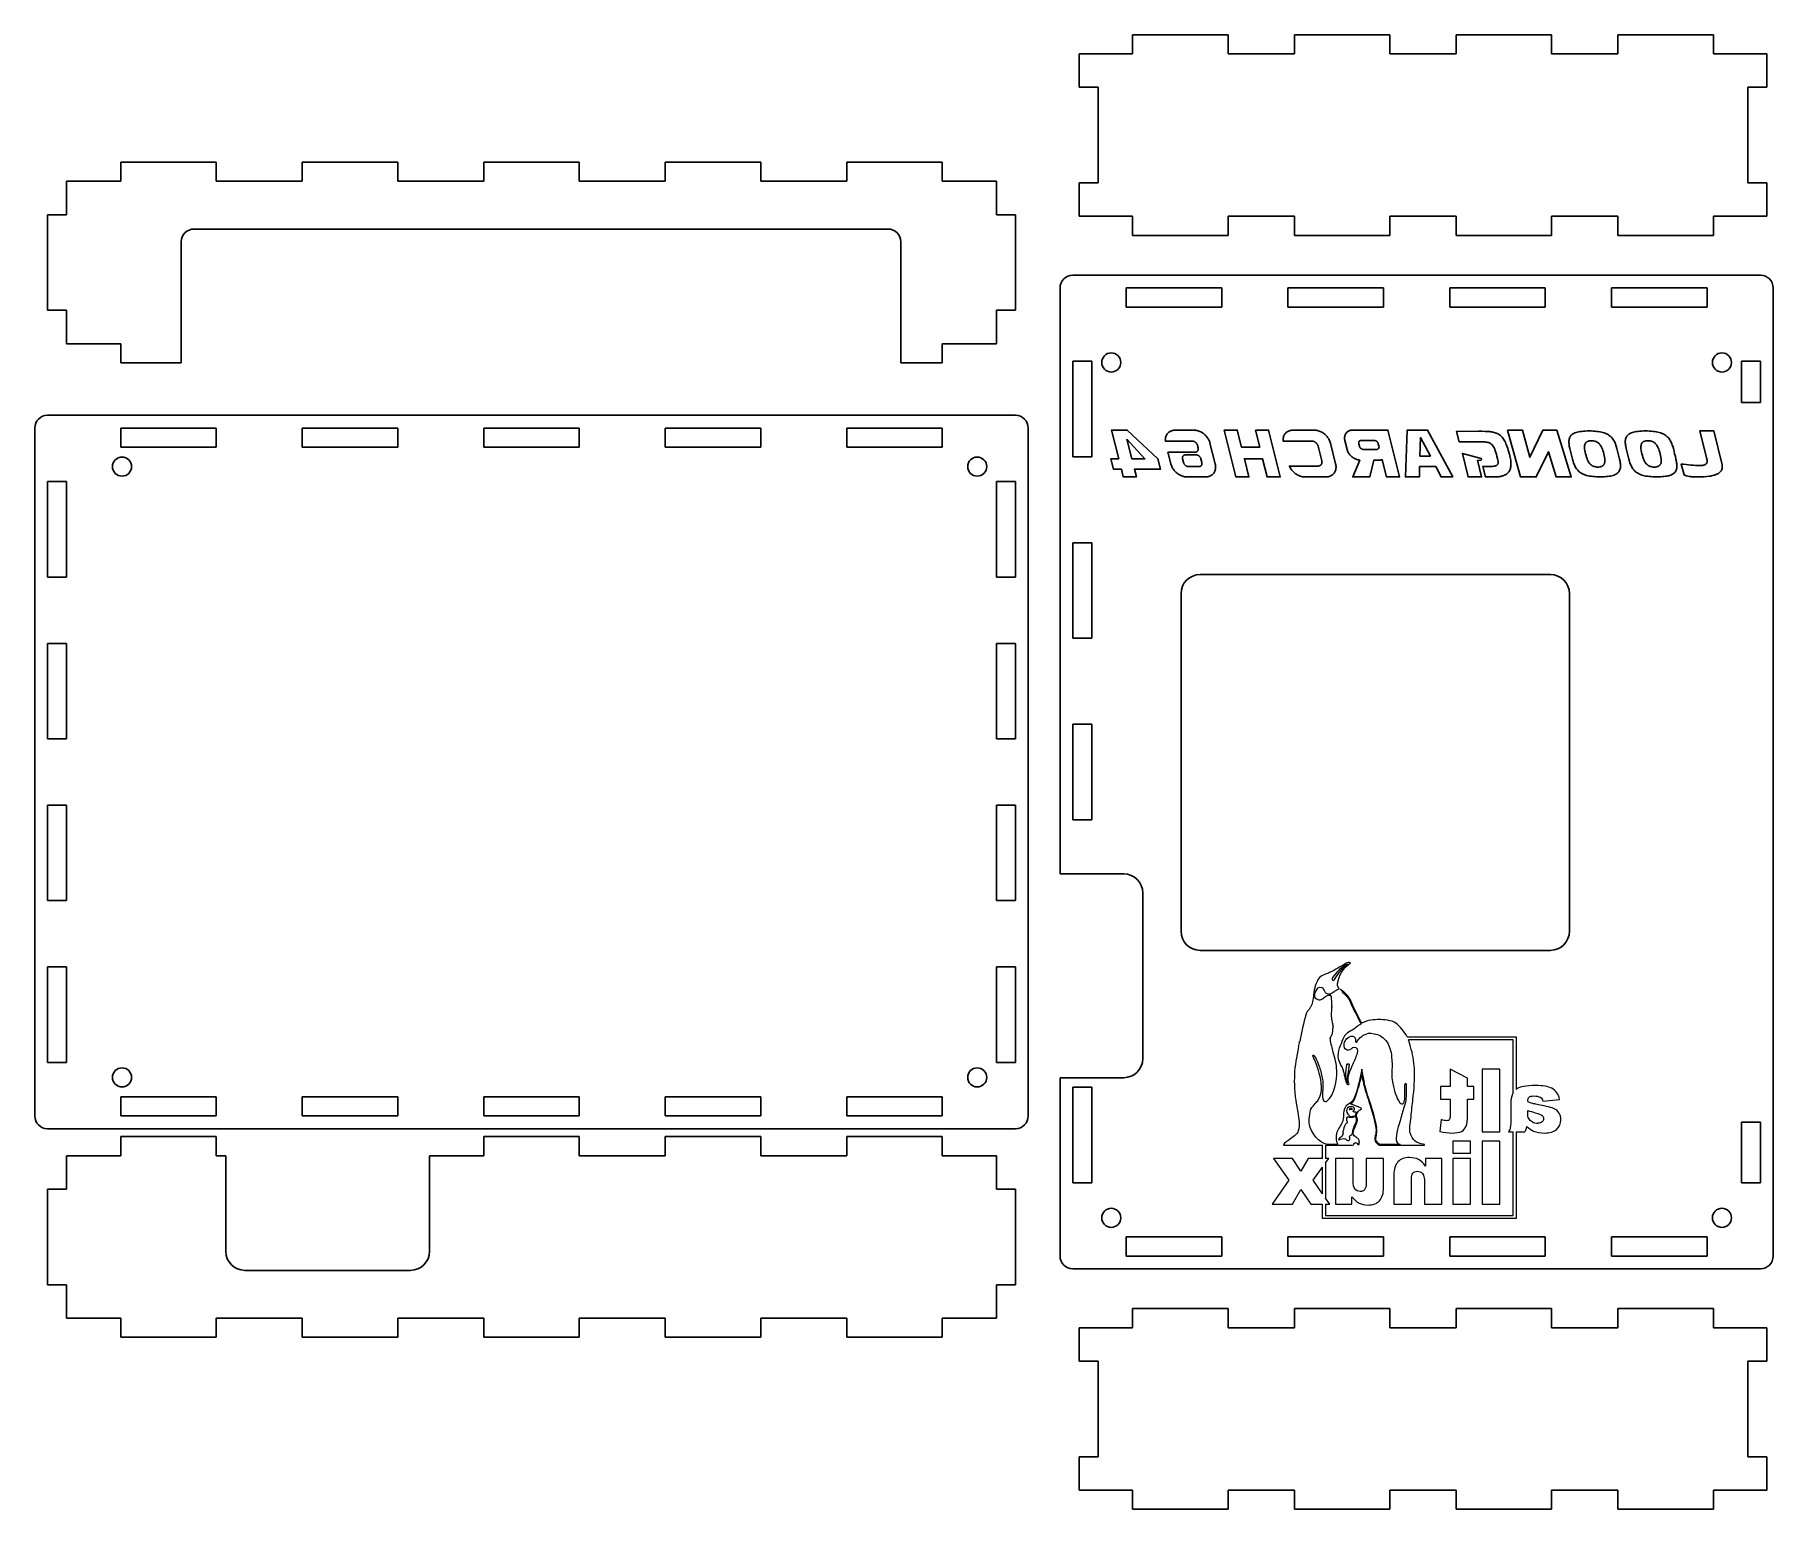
# Model space of a CAD drawing. Header units: millimetres. Extents: x -137 to 136, y -116 to 116.
import ezdxf

# ---------------------------------------------------------------- set-up
doc = ezdxf.new("R2010")
doc.units = ezdxf.units.MM
doc.layers.get('0').update_dxf_attribs({"lineweight": 25, "true_color": 0xffffff})
doc.layers.add('ENGRAVE', color=7, linetype='Continuous', true_color=0xffffff)

msp = doc.modelspace()

# ---------------------------------------------------------------- linework, layer by layer
for p, q in [((35.4, 115.75), (50.4, 115.75)), ((35.4, 115.75), (35.4, 112.75)), ((50.4, 112.75), (50.4, 115.75)), ((60.8, 115.75), (75.8, 115.75)), ((60.8, 115.75), (60.8, 112.75)), ((75.8, 112.75), (75.8, 115.75)), ((86.2, 115.75), (101.2, 115.75)), ((86.2, 115.75), (86.2, 112.75)), ((101.2, 112.75), (101.2, 115.75)), ((111.6, 115.75), (126.6, 115.75)), ((111.6, 115.75), (111.6, 112.75)), ((126.6, 112.75), (126.6, 115.75)), ((27, 112.75), (35.4, 112.75)), ((50.4, 112.75), (60.8, 112.75)), ((75.8, 112.75), (86.2, 112.75)), ((101.2, 112.75), (111.6, 112.75)), ((126.6, 112.75), (135, 112.75)), ((27, 107.5), (30, 107.5)), ((30, 107.5), (30, 92.5)), ((135, 107.5), (132, 107.5)), ((132, 107.5), (132, 92.5)), ((30, 92.5), (27, 92.5)), ((132, 92.5), (135, 92.5)), ((-135, 72.5), (-135, 87.5)), ((-135, 87.5), (-132, 87.5)), ((17, 87.5), (14, 87.5)), ((17, 72.5), (17, 87.5)), ((27, 87.25), (35.4, 87.25)), ((35.4, 84.25), (35.4, 87.25)), ((50.4, 87.25), (50.4, 84.25)), ((50.4, 87.25), (60.8, 87.25)), ((60.8, 84.25), (60.8, 87.25)), ((75.8, 87.25), (75.8, 84.25)), ((75.8, 87.25), (86.2, 87.25)), ((86.2, 84.25), (86.2, 87.25)), ((101.2, 87.25), (101.2, 84.25)), ((101.2, 87.25), (111.6, 87.25)), ((111.6, 84.25), (111.6, 87.25)), ((126.6, 87.25), (126.6, 84.25)), ((126.6, 87.25), (135, 87.25)), ((35.4, 84.25), (50.4, 84.25)), ((60.8, 84.25), (75.8, 84.25)), ((86.2, 84.25), (101.2, 84.25)), ((111.6, 84.25), (126.6, 84.25)), ((26, 78), (134, 78)), ((24, -16), (24, 76)), ((34.4, 73), (34.4, 76)), ((34.4, 76), (49.4, 76)), ((49.4, 76), (49.4, 73)), ((59.8, 73), (59.8, 76)), ((59.8, 76), (74.8, 76)), ((74.8, 76), (74.8, 73)), ((85.2, 73), (85.2, 76)), ((85.2, 76), (100.2, 76)), ((100.2, 76), (100.2, 73)), ((110.6, 73), (110.6, 76)), ((110.6, 76), (125.6, 76)), ((125.6, 76), (125.6, 73)), ((136, 76), (136, -76)), ((-132, 72.5), (-135, 72.5)), ((14, 72.5), (17, 72.5)), ((34.4, 73), (49.4, 73)), ((59.8, 73), (74.8, 73)), ((85.2, 73), (100.2, 73)), ((110.6, 73), (125.6, 73)), ((26, 49.5), (26, 64.5)), ((26, 64.5), (29, 64.5)), ((29, 49.5), (29, 64.5)), ((131, 58), (131, 64.5)), ((134, 64.5), (131, 64.5)), ((134, 58), (134, 64.5)), ((134, 58), (131, 58)), ((17, 56), (-135, 56)), ((-137, 54), (-137, -54)), ((-108.5, 54), (-123.5, 54)), ((-123.5, 54), (-123.5, 51)), ((-108.5, 51), (-108.5, 54)), ((-80, 54), (-95, 54)), ((-95, 54), (-95, 51)), ((-80, 51), (-80, 54)), ((-51.5, 54), (-66.5, 54)), ((-66.5, 54), (-66.5, 51)), ((-51.5, 51), (-51.5, 54)), ((-23, 54), (-38, 54)), ((-38, 54), (-38, 51)), ((-23, 51), (-23, 54)), ((5.5, 54), (-9.5, 54)), ((-9.5, 54), (-9.5, 51)), ((5.5, 51), (5.5, 54)), ((19, -54), (19, 54)), ((-108.5, 51), (-123.5, 51)), ((-80, 51), (-95, 51)), ((-51.5, 51), (-66.5, 51)), ((-23, 51), (-38, 51)), ((5.5, 51), (-9.5, 51)), ((29, 49.5), (26, 49.5)), ((-132, 45.6), (-135, 45.6)), ((-135, 45.6), (-135, 30.6)), ((-132, 45.6), (-132, 30.6)), ((14, 45.6), (14, 30.6)), ((14, 45.6), (17, 45.6)), ((17, 45.6), (17, 30.6)), ((26, 21), (26, 36)), ((26, 36), (29, 36)), ((26, 36), (29, 36)), ((29, 21), (29, 36)), ((-135, 30.6), (-132, 30.6)), ((17, 30.6), (14, 30.6)), ((46, 31), (101, 31)), ((43, -25), (43, 28)), ((104, 28), (104, -25)), ((-132, 20.2), (-135, 20.2)), ((-135, 20.2), (-135, 5.2)), ((-132, 20.2), (-132, 5.2)), ((14, 20.2), (14, 5.2)), ((14, 20.2), (17, 20.2)), ((17, 20.2), (17, 5.2)), ((29, 21), (26, 21)), ((26, -7.5), (26, 7.5)), ((26, 7.5), (29, 7.5)), ((29, -7.5), (29, 7.5)), ((-135, 5.2), (-132, 5.2)), ((17, 5.2), (14, 5.2)), ((-132, -5.2), (-135, -5.2)), ((-135, -5.2), (-135, -20.2)), ((-132, -5.2), (-132, -20.2)), ((14, -5.2), (14, -20.2)), ((14, -5.2), (17, -5.2)), ((17, -5.2), (17, -20.2)), ((29, -7.5), (26, -7.5)), ((34, -16), (24, -16)), ((37, -45), (37, -19)), ((-135, -20.2), (-132, -20.2)), ((17, -20.2), (14, -20.2)), ((101, -28), (46, -28)), ((-132, -30.6), (-135, -30.6)), ((-135, -30.6), (-135, -45.6)), ((-132, -30.6), (-132, -45.6)), ((14, -30.6), (14, -45.6)), ((14, -30.6), (17, -30.6)), ((17, -30.6), (17, -45.6)), ((-135, -45.6), (-132, -45.6)), ((17, -45.6), (14, -45.6)), ((24, -76), (24, -48)), ((24, -48), (34, -48)), ((-108.5, -51), (-123.5, -51)), ((-123.5, -54), (-123.5, -51)), ((-108.5, -51), (-108.5, -54)), ((-80, -51), (-95, -51)), ((-95, -54), (-95, -51)), ((-80, -51), (-80, -54)), ((-51.5, -51), (-66.5, -51)), ((-66.5, -54), (-66.5, -51)), ((-51.5, -51), (-51.5, -54)), ((-23, -51), (-38, -51)), ((-38, -54), (-38, -51)), ((-23, -51), (-23, -54)), ((5.5, -51), (-9.5, -51)), ((-9.5, -54), (-9.5, -51)), ((5.5, -51), (5.5, -54)), ((26, -64.5), (26, -49.5)), ((26, -49.5), (29, -49.5)), ((29, -64.5), (29, -49.5)), ((-108.5, -54), (-123.5, -54)), ((-80, -54), (-95, -54)), ((-51.5, -54), (-66.5, -54)), ((-23, -54), (-38, -54)), ((5.5, -54), (-9.5, -54)), ((-135, -56), (17, -56)), ((131, -64.5), (131, -55)), ((134, -55), (131, -55)), ((134, -64.5), (134, -55)), ((-107, -60.25), (-107, -75.25)), ((-75, -60.25), (-75, -75.25)), ((-132, -65.5), (-135, -65.5)), ((-135, -65.5), (-135, -80.5)), ((17, -65.5), (14, -65.5)), ((17, -80.5), (17, -65.5)), ((29, -64.5), (26, -64.5)), ((131, -64.5), (134, -64.5)), ((34.4, -73), (49.4, -73)), ((34.4, -73), (34.4, -76)), ((49.4, -76), (49.4, -73)), ((59.8, -73), (74.8, -73)), ((59.8, -73), (59.8, -76)), ((74.8, -76), (74.8, -73)), ((85.2, -73), (100.2, -73)), ((85.2, -73), (85.2, -76)), ((100.2, -76), (100.2, -73)), ((110.6, -73), (125.6, -73)), ((110.6, -73), (110.6, -76)), ((125.6, -76), (125.6, -73)), ((34.4, -76), (49.4, -76)), ((59.8, -76), (74.8, -76)), ((85.2, -76), (100.2, -76)), ((110.6, -76), (125.6, -76)), ((-104, -78.25), (-78, -78.25)), ((134, -78), (26, -78)), ((-135, -80.5), (-132, -80.5)), ((14, -80.5), (17, -80.5)), ((35.4, -84.25), (50.4, -84.25)), ((35.4, -84.25), (35.4, -87.25)), ((50.4, -87.25), (50.4, -84.25)), ((60.8, -84.25), (75.8, -84.25)), ((60.8, -84.25), (60.8, -87.25)), ((75.8, -87.25), (75.8, -84.25)), ((86.2, -84.25), (101.2, -84.25)), ((86.2, -84.25), (86.2, -87.25)), ((101.2, -87.25), (101.2, -84.25)), ((111.6, -84.25), (126.6, -84.25)), ((111.6, -84.25), (111.6, -87.25)), ((126.6, -87.25), (126.6, -84.25)), ((27, -87.25), (35.4, -87.25)), ((50.4, -87.25), (60.8, -87.25)), ((75.8, -87.25), (86.2, -87.25)), ((101.2, -87.25), (111.6, -87.25)), ((126.6, -87.25), (135, -87.25)), ((27, -92.5), (30, -92.5)), ((30, -92.5), (30, -107.5)), ((135, -92.5), (132, -92.5)), ((132, -92.5), (132, -107.5)), ((30, -107.5), (27, -107.5)), ((132, -107.5), (135, -107.5)), ((27, -112.75), (35.4, -112.75)), ((35.4, -115.75), (35.4, -112.75)), ((50.4, -112.75), (50.4, -115.75)), ((50.4, -112.75), (60.8, -112.75)), ((60.8, -115.75), (60.8, -112.75)), ((75.8, -112.75), (75.8, -115.75)), ((75.8, -112.75), (86.2, -112.75)), ((86.2, -115.75), (86.2, -112.75)), ((101.2, -112.75), (101.2, -115.75)), ((101.2, -112.75), (111.6, -112.75)), ((111.6, -115.75), (111.6, -112.75)), ((126.6, -112.75), (126.6, -115.75)), ((126.6, -112.75), (135, -112.75)), ((35.4, -115.75), (50.4, -115.75)), ((60.8, -115.75), (75.8, -115.75)), ((86.2, -115.75), (101.2, -115.75)), ((111.6, -115.75), (126.6, -115.75))]:
    msp.add_line(p, q)
at = {"color": 7, "true_color": 0xffffff}
for p, q in [((27, 112.75), (27, 107.5)), ((135, 112.75), (135, 107.5)), ((-123.5, 92.75), (-123.5, 95.75)), ((-123.5, 95.75), (-108.5, 95.75)), ((-108.5, 95.75), (-108.5, 92.75)), ((-95, 92.75), (-95, 95.75)), ((-95, 95.75), (-80, 95.75)), ((-80, 95.75), (-80, 92.75)), ((-66.5, 92.75), (-66.5, 95.75)), ((-66.5, 95.75), (-51.5, 95.75)), ((-51.5, 95.75), (-51.5, 92.75)), ((-38, 92.75), (-38, 95.75)), ((-38, 95.75), (-23, 95.75)), ((-23, 95.75), (-23, 92.75)), ((-9.5, 92.75), (-9.5, 95.75)), ((-9.5, 95.75), (5.5, 95.75)), ((5.5, 95.75), (5.5, 92.75)), ((-132, 92.75), (-123.5, 92.75)), ((-132, 92.75), (-132, 87.5)), ((-108.5, 92.75), (-95, 92.75)), ((-80, 92.75), (-66.5, 92.75)), ((-51.5, 92.75), (-38, 92.75)), ((-23, 92.75), (-9.5, 92.75)), ((5.5, 92.75), (14, 92.75)), ((14, 92.75), (14, 87.5)), ((27, 92.5), (27, 87.25)), ((135, 92.5), (135, 87.25)), ((-112, 85.25), (-3, 85.25)), ((-114, 83.25), (-114, 67.25)), ((-1, 83.25), (-1, 67.25)), ((-132, 72.5), (-132, 67.25)), ((14, 72.5), (14, 67.25)), ((-132, 67.25), (-123.5, 67.25)), ((-123.5, 67.25), (-123.5, 64.25)), ((-114, 67.25), (-114, 64.25)), ((-1, 67.25), (-1, 64.25)), ((5.5, 67.25), (14, 67.25)), ((5.5, 64.25), (5.5, 67.25)), ((-123.5, 64.25), (-114, 64.25)), ((-1, 64.25), (5.5, 64.25)), ((-123.5, -60.25), (-123.5, -57.25)), ((-123.5, -57.25), (-108.5, -57.25)), ((-108.5, -57.25), (-108.5, -60.25)), ((-66.5, -60.25), (-66.5, -57.25)), ((-66.5, -57.25), (-51.5, -57.25)), ((-51.5, -57.25), (-51.5, -60.25)), ((-38, -60.25), (-38, -57.25)), ((-38, -57.25), (-23, -57.25)), ((-23, -57.25), (-23, -60.25)), ((-9.5, -60.25), (-9.5, -57.25)), ((-9.5, -57.25), (5.5, -57.25)), ((5.5, -57.25), (5.5, -60.25)), ((-132, -60.25), (-123.5, -60.25)), ((-132, -60.25), (-132, -65.5)), ((-108.5, -60.25), (-107, -60.25)), ((-75, -60.25), (-66.5, -60.25)), ((-51.5, -60.25), (-38, -60.25)), ((-23, -60.25), (-9.5, -60.25)), ((5.5, -60.25), (14, -60.25)), ((14, -60.25), (14, -65.5)), ((-132, -80.5), (-132, -85.75)), ((14, -80.5), (14, -85.75)), ((-132, -85.75), (-123.5, -85.75)), ((-123.5, -85.75), (-123.5, -88.75)), ((-108.5, -85.75), (-95, -85.75)), ((-108.5, -88.75), (-108.5, -85.75)), ((-95, -85.75), (-95, -88.75)), ((-80, -85.75), (-66.5, -85.75)), ((-80, -88.75), (-80, -85.75)), ((-66.5, -85.75), (-66.5, -88.75)), ((-51.5, -85.75), (-38, -85.75)), ((-51.5, -88.75), (-51.5, -85.75)), ((-38, -85.75), (-38, -88.75)), ((-23, -85.75), (-9.5, -85.75)), ((-23, -88.75), (-23, -85.75)), ((-9.5, -85.75), (-9.5, -88.75)), ((5.5, -85.75), (14, -85.75)), ((5.5, -88.75), (5.5, -85.75)), ((27, -87.25), (27, -92.5)), ((135, -87.25), (135, -92.5)), ((-123.5, -88.75), (-108.5, -88.75)), ((-95, -88.75), (-80, -88.75)), ((-66.5, -88.75), (-51.5, -88.75)), ((-38, -88.75), (-23, -88.75)), ((-9.5, -88.75), (5.5, -88.75)), ((27, -107.5), (27, -112.75)), ((135, -107.5), (135, -112.75))]:
    msp.add_line(p, q, dxfattribs=at)
at = {"color": 3, "lineweight": 5, "true_color": 0x00ff00}
for p, q in [((78.51, -41.6), (95.18, -41.6)), ((95.18, -42.07), (78.72, -42.07)), ((95.18, -41.6), (95.65, -41.6)), ((95.18, -50.37), (95.18, -42.07)), ((95.65, -41.6), (95.65, -42.07)), ((95.65, -42.07), (95.65, -49.83)), ((94.44, -56.52), (95.18, -56.52)), ((95.18, -69.62), (95.18, -56.52)), ((95.65, -56.52), (97, -56.52)), ((95.65, -56.52), (95.65, -69.62)), ((59.07, -58.61), (65.23, -58.61)), ((65.23, -60.7), (65.23, -58.61)), ((65.71, -58.61), (69.93, -58.61)), ((65.71, -58.61), (65.71, -60.7)), ((60.53, -60.7), (57.52, -60.7)), ((57.52, -60.7), (59.94, -64.1)), ((61.84, -62.69), (60.53, -60.7)), ((62.96, -60.7), (61.84, -62.69)), ((65.23, -60.7), (62.96, -60.7)), ((63.76, -64.1), (65.23, -62.05)), ((65.23, -66.22), (65.23, -62.05)), ((66.21, -60.7), (65.71, -60.7)), ((65.71, -61.39), (66.21, -60.7)), ((65.71, -61.39), (65.71, -66.9)), ((59.94, -64.1), (57.34, -67.83)), ((65.23, -66.22), (63.76, -64.1)), ((57.34, -67.83), (60.53, -67.83)), ((60.53, -67.83), (61.84, -65.53)), ((61.84, -65.53), (63.39, -67.83)), ((63.39, -67.83), (65.23, -67.83)), ((65.23, -69.62), (65.23, -67.83)), ((66.35, -67.83), (65.71, -66.9)), ((65.71, -67.83), (66.35, -67.83)), ((65.71, -67.83), (65.71, -69.62)), ((65.23, -70.09), (65.23, -69.62)), ((65.71, -70.09), (65.23, -70.09)), ((65.71, -69.62), (95.18, -69.62)), ((95.18, -70.09), (65.71, -70.09)), ((95.65, -70.09), (95.18, -70.09)), ((95.65, -69.62), (95.65, -70.09))]:
    msp.add_line(p, q, dxfattribs=at)
at = {"color": 3, "lineweight": 5, "true_color": 0x00ff00, "flags": 128}
for points in [[(66.34, -31.49), (66.33, -31.49)], [(69.88, -36.42), (69.88, -36.42)], [(70.5, -38.04), (70.5, -38.04)], [(69.66, -40.65), (69.66, -40.65)], [(61.64, -42.31), (61.64, -42.31)], [(68.12, -46.07), (68.12, -46.07)], [(68.61, -47.43), (68.61, -47.43)], [(71.58, -47.72), (71.58, -47.72), (71.58, -47.72)], [(85.26, -46.66), (85.26, -49.39), (83.76, -49.39), (83.76, -51.39), (85.26, -51.39), (85.26, -53.92)], [(88.01, -53.9), (88.01, -51.39), (89.01, -51.39), (89.01, -49.39), (88.01, -49.39), (88.01, -48.07), (85.26, -46.66)], [(93.05, -46.66), (90.31, -46.66), (90.31, -56.52), (93.05, -56.52), (93.05, -46.66)], [(70.63, -50.36), (70.63, -50.35)], [(76.55, -50.03), (76.55, -50.03)], [(94.78, -51.85), (94.78, -55)], [(99.83, -51.7), (102.45, -51.43)], [(68.51, -53.92), (68.51, -53.92)], [(70.01, -53.33), (70.01, -53.25)], [(83.85, -54.57), (83.65, -56.46)], [(97.45, -53.57), (97.45, -53.13)], [(68.48, -56.4), (68.48, -56.4)], [(67.57, -58.49), (66.09, -58.49)], [(73.79, -58.33), (73.79, -58.33), (73.79, -58.33)], [(74.34, -58.61), (78.14, -58.61), (81.24, -58.61)], [(77.4, -58.49), (74.39, -58.49)], [(88.45, -57.98), (85.71, -57.98), (85.71, -59.84), (88.45, -59.84), (88.45, -57.98)], [(93.05, -57.98), (90.31, -57.98), (90.31, -67.83), (93.05, -67.83), (93.05, -57.98)], [(70.01, -64.13), (70.01, -60.7), (67.27, -60.7), (67.27, -67.83)], [(74.81, -65.24), (74.81, -60.7), (72.07, -60.7), (72.07, -64.62)], [(81.23, -64.41), (81.23, -67.83), (83.97, -67.83), (83.97, -60.7)], [(83.97, -60.7), (81.42, -60.7), (81.42, -61.87)], [(88.45, -60.7), (85.71, -60.7), (85.71, -67.83), (88.45, -67.83), (88.45, -60.7)], [(76.43, -63.3), (76.43, -67.83), (79.17, -67.83), (79.17, -63.92)], [(67.27, -67.83), (69.83, -67.83), (69.83, -66.68)]]:
    msp.add_lwpolyline(points, dxfattribs=at)
for centre in [(32.05, 64.3), (127.95, 64.3), (-123.3, 47.95), (11, 47.95), (-123.3, -47.95), (11, -47.95), (32.05, -70), (127.95, -70)]:
    msp.add_circle(centre, 1.5)
at = {"color": 7, "true_color": 0xffffff}
for centre, start, end in [((-112, 83.25), 90, 180), ((-3, 83.25), 0, 90)]:
    msp.add_arc(centre, 2, start, end, dxfattribs=at)
for centre, radius, start, end in [((26, 76), 2, 90, 180), ((134, 76), 2, 0, 90), ((-135, 54), 2, 90, 180), ((17, 54), 2, 360, 90), ((46, 28), 3, 90, 180), ((101, 28), 3, 0, 90), ((34, -19), 3, 0, 90), ((46, -25), 3, 180, 270), ((101, -25), 3, 270, 0), ((34, -45), 3, 270, 0), ((-135, -54), 2, 180, 270), ((17, -54), 2, 270, 0), ((-104, -75.25), 3, 180, 270), ((-78, -75.25), 3, 270, 0), ((26, -76), 2, 180, 270), ((134, -76), 2, 270, 0)]:
    msp.add_arc(centre, radius, start, end)
at = {"color": 3, "lineweight": 5, "true_color": 0x00ff00}
for centre, radius, start, end in [((49.05, -28.68), 19.08, 347.3047, 347.7664), ((55.84, -12.5), 24.82, 293.33, 293.494), ((60.54, -25.61), 11, 305.6595, 306.6474), ((52.19, -57.03), 27.86, 55.1425, 55.3938), ((75.43, -23.75), 12.73, 234.9208, 236.2655), ((68.81, -36.18), 1.79, 101.2557, 108.5661), ((59.1, -35.48), 7.62, 353.0835, 353.475), ((61.64, -36.7), 5.03, 2.2099, 3.3606), ((83.39, -37.03), 16.73, 179.0202, 179.6901), ((43.52, -36.76), 23.16, 358.1338, 359.7273), ((75.16, -38.5), 8.64, 169.1675, 169.6127), ((18.19, -36.01), 48.49, 359.131, 359.4148), ((54.71, -43.26), 16.65, 24.2536, 25.591), ((73.04, -40.37), 6.19, 174.9459, 179.0417), ((72.69, -44.51), 6.5, 26.6052, 51.5408), ((-196.34, 9.43), 263.11, 348.4671, 348.6597), ((72.88, -42.02), 1.02, 103.0253, 103.9185), ((72.77, -43.49), 2.46, 89.9647, 93.2314), ((72.69, -44.51), 6.5, 12.2246, 22.0212), ((63.57, -47.7), 16.14, 4.0539, 16.4389), ((37.42, -39.92), 32.59, 348.5332, 349.1326), ((70.71, -44.16), 0.00168, 322.1676, 352.5927), ((70.71, -44.16), 0.00361, 316.8863, 336.605), ((64.62, -49.39), 4.36, 13.3653, 17.9704), ((30.21, -53.81), 41.81, 8.3744, 9.8187), ((113.92, -41.49), 42.8, 188.3805, 189.769), ((45.07, -59.63), 32.91, 16.0603, 16.9485), ((-420.14, 8.47), 503.14, 353.1338, 353.1619), ((97, -51.49), 2.14, 148.491, 160.9756), ((97, -51.49), 2.14, 96.079, 129.1217), ((100.92, -43.04), 9.38, 248.3015, 254.5564), ((66.5, -49.31), 5.9, 318.083, 319.738), ((-61.38, -343.38), 319.44, 65.4613, 65.4858), ((101.72, -41.05), 12.82, 250.5246, 256.0449), ((60.6, -55.54), 7.93, 351.509, 353.7724), ((69.13, -55.57), 0.407, 114.4566, 132.5449), ((71.02, -56.34), 2.74, 345.6199, 350.4379), ((70.07, -56.32), 3.68, 352.5943, 7.4057), ((99.02, -53.43), 1.72, 240.661, 270.3317), ((73.28, -58.06), 2.28, 180.4006, 182.5486), ((69.37, -62.95), 6.39, 46.2715, 48.5276)]:
    msp.add_arc(centre, radius, start, end, dxfattribs=at)
for points in [[(67.7, -32.73), (67.99, -31.49), (68.65, -30.66), (69.64, -29.96)], [(69.64, -29.96), (69.43, -29.84), (69.06, -29.96), (68.94, -30.04)], [(64.81, -32.23), (64.08, -33.08), (63.95, -34.02), (63.82, -35)], [(65.7, -31.76), (65.36, -31.87), (65.03, -31.99), (64.81, -32.23)], [(66.33, -31.49), (66.15, -31.61), (65.92, -31.68), (65.7, -31.76)], [(68.94, -30.04), (68.07, -30.58), (67.2, -31.03), (66.34, -31.49)], [(66.75, -32.36), (66.62, -32.6), (66.91, -32.85), (67.12, -32.56)], [(69.14, -30.17), (68.27, -30.54), (67.45, -31.36), (66.75, -32.36)], [(67.12, -32.56), (67.57, -31.86), (68.44, -30.54), (69.14, -30.17)], [(63.82, -35), (63.77, -35.36), (63.73, -35.71), (63.65, -36.07)], [(64.02, -35.37), (63.9, -35), (64.27, -33.51), (65.1, -33.84)], [(64.52, -35.78), (64.31, -35.74), (64.1, -35.58), (64.02, -35.37)], [(65.1, -33.84), (65.28, -33.91), (65.38, -34.1), (65.47, -34.29)], [(65.67, -35.29), (65.56, -35.33), (65.47, -35.43), (65.38, -35.52)], [(65.47, -34.29), (65.55, -34.44), (65.63, -34.6), (65.76, -34.71)], [(66.58, -35.2), (66.39, -34.97), (66.02, -35.14), (65.74, -35.26)], [(65.76, -34.71), (65.92, -34.83), (66.09, -34.87), (66.29, -34.83)], [(66.29, -34.83), (66.5, -34.83), (66.75, -34.71), (66.95, -34.54)], [(66.67, -36.35), (66.67, -35.88), (66.66, -35.31), (66.58, -35.2)], [(67.11, -34.43), (67.35, -34.26), (67.59, -34.08), (67.86, -34.01)], [(67.86, -34.01), (67.48, -33.72), (67.56, -33.34), (67.66, -32.88)], [(68.36, -34.34), (68.2, -34.22), (68.07, -34.14), (68.01, -34.1)], [(68.24, -34.48), (68.82, -34.94), (69.32, -35.42), (69.64, -36.24)], [(69.72, -36.07), (69.41, -35.31), (68.86, -34.75), (68.46, -34.42)], [(62.66, -37.97), (62.21, -39.46), (61.93, -40.83), (61.64, -42.31)], [(63.1, -37.27), (62.91, -37.5), (62.71, -37.76), (62.66, -37.97)], [(63.36, -36.9), (63.3, -37), (63.2, -37.13), (63.1, -37.27)], [(63.65, -36.07), (63.61, -36.32), (63.49, -36.69), (63.36, -36.9)], [(65.14, -35.74), (64.93, -35.82), (64.72, -35.86), (64.52, -35.78)], [(65.38, -35.52), (65.31, -35.6), (65.23, -35.68), (65.14, -35.74)], [(66.66, -38.59), (66.64, -38.24), (66.65, -37.88), (66.66, -37.52)], [(69.64, -36.24), (69.88, -36.86), (70.19, -37.45), (70.5, -38.04)], [(71.37, -39.46), (70.73, -38.27), (70.16, -37.03), (69.88, -36.42)], [(70.5, -38.04), (70.76, -38.55), (71.02, -39.05), (71.25, -39.58)], [(66.62, -41.4), (66.69, -41.25), (66.77, -41.1), (66.79, -40.94)], [(66.77, -39.21), (66.72, -38.97), (66.66, -38.73), (66.66, -38.59)], [(66.87, -39.83), (66.87, -39.68), (66.82, -39.45), (66.77, -39.21)], [(66.79, -40.94), (66.84, -40.64), (66.84, -40.47), (66.85, -40.27)], [(69.66, -40.65), (69.3, -40.87), (69.01, -41.05), (68.69, -41.4)], [(70.67, -39.95), (70.26, -40.28), (69.94, -40.47), (69.66, -40.65)], [(71.25, -39.58), (71.04, -39.7), (70.83, -39.83), (70.67, -39.95)], [(70.83, -42.06), (71.12, -41.6), (72.07, -40.94), (72.65, -41.03)], [(74.06, -38.88), (73.35, -38.88), (72.36, -38.92), (71.37, -39.46)], [(76.74, -39.42), (76.12, -38.96), (74.8, -38.88), (74.06, -38.88)], [(61.46, -43.17), (60.76, -46.35), (60.55, -48.46), (61.13, -52.3)], [(66.46, -42.02), (66.41, -41.8), (66.51, -41.6), (66.62, -41.4)], [(66.92, -44.01), (66.74, -43.36), (66.56, -42.7), (66.46, -42.02)], [(67.86, -43.3), (67.66, -43.87), (67.57, -44.45), (67.7, -45.03)], [(68.13, -42.66), (68.01, -42.96), (67.91, -43.22), (67.86, -43.3)], [(68.69, -41.4), (68.54, -41.62), (68.31, -42.2), (68.13, -42.66)], [(68.69, -43.3), (68.48, -42.68), (68.69, -42.14), (69.18, -41.73)], [(69.31, -43.67), (69.14, -43.71), (68.77, -43.59), (68.69, -43.3)], [(69.18, -41.73), (69.47, -41.48), (69.84, -41.36), (70.21, -41.6)], [(69.82, -43.41), (69.72, -43.5), (69.6, -43.6), (69.31, -43.67)], [(70.13, -43.26), (69.98, -43.27), (69.91, -43.34), (69.82, -43.41)], [(70.71, -44.16), (70.88, -43.67), (70.75, -43.21), (70.13, -43.26)], [(70.21, -41.6), (70.3, -41.69), (70.42, -41.93), (70.42, -42.06)], [(70.42, -42.06), (70.34, -42.6), (70.63, -42.43), (70.83, -42.06)], [(72.78, -41.03), (73.48, -41.11), (74.26, -41.23), (74.76, -41.73)], [(74.76, -41.73), (75.38, -42.26), (75.62, -42.84), (75.91, -43.71)], [(63.69, -44.62), (63.61, -44.49), (63.82, -44.37), (63.9, -44.54)], [(64.72, -47.3), (64.44, -46.15), (63.73, -44.62), (63.69, -44.62)], [(63.9, -44.54), (64.23, -44.91), (64.64, -46.06), (64.81, -46.56)], [(67.45, -46.85), (67.43, -45.88), (67.17, -44.95), (66.92, -44.01)], [(67.7, -45.03), (67.77, -45.4), (67.95, -45.74), (68.12, -46.07)], [(68.12, -46.07), (68.24, -46.3), (68.36, -46.53), (68.44, -46.77)], [(69.22, -48.87), (68.85, -48), (68.81, -47.14), (69.06, -45.98)], [(69.36, -46.4), (69.2, -47.21), (69.01, -48.18), (69.22, -48.87)], [(69.06, -45.98), (69.14, -45.69), (69.51, -45.77), (69.43, -46.06)], [(69.35, -47.47), (69.56, -46.85), (69.84, -46.19), (70.01, -45.82)], [(70.01, -45.82), (70.22, -45.44), (70.59, -44.54), (70.71, -44.16)], [(75.91, -43.71), (76.07, -44.18), (76.08, -44.56), (76.08, -44.89)], [(76.08, -44.89), (76.09, -45.07), (76.09, -45.24), (76.12, -45.4)], [(76.12, -45.4), (76.18, -45.96), (76.15, -46.33), (76.12, -46.7)], [(64.56, -51.47), (65.34, -50.36), (65.05, -48.54), (64.72, -47.3)], [(64.81, -46.56), (65.01, -47.18), (65.18, -47.88), (65.26, -48.5)], [(65.26, -48.5), (65.32, -48.93), (65.29, -49.38), (65.26, -49.83)], [(65.84, -51.72), (67.2, -50.65), (67.49, -48.46), (67.45, -46.85)], [(68.44, -46.77), (68.51, -46.94), (68.56, -47.18), (68.61, -47.43)], [(68.61, -47.43), (68.66, -47.65), (68.71, -47.87), (68.77, -48.04)], [(68.87, -48.38), (68.92, -48.59), (68.96, -48.77), (69.1, -48.99)], [(69.1, -48.99), (69.27, -49.16), (69.47, -49.04), (69.35, -48.83)], [(69.35, -48.83), (69.22, -48.58), (69.18, -47.92), (69.35, -47.47)], [(71.41, -46.68), (71.17, -48), (70.83, -49.37), (70.38, -50.69)], [(70.63, -50.35), (70.92, -49.4), (71.21, -48.46), (71.41, -47.47)], [(71.41, -47.47), (71.45, -47.88), (71.5, -48.25), (71.58, -48.54)], [(71.58, -48.54), (71.81, -49.62), (72.15, -50.66), (72.5, -51.71)], [(72.4, -51.02), (72.16, -50.27), (71.95, -49.53), (71.74, -48.75)], [(76.12, -46.7), (76.09, -47.07), (76.06, -47.45), (76.12, -48)], [(76.12, -48), (76.22, -48.93), (76.37, -49.43), (76.55, -50.03)], [(78.17, -49.87), (78.16, -49.51), (78.16, -49.18), (78.18, -48.95)], [(78.18, -48.95), (78.27, -48.79), (78.35, -48.83), (78.35, -48.95)], [(78.35, -48.95), (78.43, -49.37), (78.35, -51.02), (78.31, -51.55)], [(79.42, -51.43), (79.59, -49.86), (79.75, -48.13), (79.67, -46.56)], [(64.09, -52.05), (64.28, -51.84), (64.45, -51.66), (64.56, -51.47)], [(65.26, -49.83), (65.22, -50.37), (65.19, -50.91), (65.3, -51.43)], [(65.3, -51.43), (65.34, -51.64), (65.67, -51.84), (65.84, -51.72)], [(70.17, -51.18), (69.97, -51.68), (69.8, -51.84), (69.31, -52.13)], [(69.6, -52.13), (70.05, -51.88), (70.34, -51.35), (70.63, -50.36)], [(70.38, -50.69), (70.34, -50.85), (70.26, -51.02), (70.17, -51.18)], [(73.73, -55.85), (73.48, -54.2), (72.94, -52.59), (72.4, -51.02)], [(72.5, -51.71), (72.94, -53.07), (73.39, -54.44), (73.6, -55.89)], [(76.7, -50.52), (76.86, -51.02), (77.03, -51.51), (77.36, -51.93)], [(77.94, -52.01), (78.19, -51.48), (78.17, -50.6), (78.17, -49.87)], [(78.31, -51.55), (78.24, -51.98), (78.1, -52.39), (77.96, -52.81)], [(79.09, -54.49), (79.17, -53.54), (79.28, -52.62), (79.39, -51.68)], [(94.98, -50.79), (94.85, -51.16), (94.78, -51.52), (94.78, -51.85)], [(98.76, -49.23), (97.93, -49.23), (97.27, -49.27), (96.78, -49.36)], [(97.45, -51.75), (97.45, -51.42), (97.52, -51.19), (97.66, -51.06)], [(97.66, -51.06), (97.8, -50.92), (98.04, -50.86), (98.39, -50.86)], [(98.39, -50.86), (98.84, -50.86), (99.18, -50.93), (99.41, -51.07)], [(100.18, -49.34), (99.74, -49.26), (99.27, -49.23), (98.76, -49.23)], [(99.41, -51.07), (99.58, -51.18), (99.72, -51.39), (99.83, -51.7)], [(101.22, -49.66), (100.97, -49.52), (100.62, -49.42), (100.18, -49.34)], [(102.02, -50.35), (101.84, -50.09), (101.57, -49.86), (101.22, -49.66)], [(102.45, -51.43), (102.35, -50.97), (102.21, -50.61), (102.02, -50.35)], [(61.13, -52.3), (61.18, -52.66), (61.25, -53.03), (61.32, -53.41)], [(61.32, -53.41), (61.52, -54.43), (61.72, -55.47), (61.42, -56.34)], [(63.16, -55.35), (63.07, -54.94), (63.2, -53.29), (63.4, -52.92)], [(63.4, -52.92), (63.61, -52.58), (63.86, -52.3), (64.09, -52.05)], [(68.51, -53.92), (68.49, -54.26), (68.46, -54.61), (68.36, -54.94)], [(68.81, -52.59), (68.57, -52.99), (68.54, -53.45), (68.51, -53.92)], [(69.31, -52.13), (69.1, -52.26), (68.89, -52.42), (68.81, -52.59)], [(69.02, -52.96), (68.89, -53.29), (69.1, -53.7), (69.39, -53.95)], [(69.1, -54.2), (69.02, -54.24), (68.98, -54.4), (68.98, -54.49)], [(68.98, -54.49), (68.98, -54.59), (69.01, -54.7), (69.04, -54.81)], [(70.01, -52.59), (69.6, -52.46), (69.14, -52.59), (69.02, -52.96)], [(69.35, -54.21), (69.26, -54.19), (69.17, -54.17), (69.1, -54.2)], [(69.64, -52.79), (69.51, -52.79), (69.35, -52.96), (69.39, -53)], [(69.56, -54.24), (69.49, -54.24), (69.42, -54.22), (69.35, -54.21)], [(69.39, -53), (69.47, -53.08), (69.51, -52.96), (69.68, -52.96)], [(69.39, -53.95), (69.56, -54.12), (69.8, -54.08), (69.99, -54.05)], [(70.26, -54.16), (70.09, -54.24), (69.8, -54.24), (69.56, -54.24)], [(69.72, -52.17), (69.68, -52.13), (69.64, -52.13), (69.6, -52.13)], [(69.93, -52.92), (69.93, -52.83), (69.8, -52.79), (69.64, -52.79)], [(69.68, -52.96), (69.8, -52.96), (69.93, -53), (69.93, -52.92)], [(71.17, -52.74), (70.71, -52.53), (70.1, -52.25), (69.72, -52.17)], [(69.99, -54.05), (70.08, -54.03), (70.16, -54.02), (70.22, -54.03)], [(70.17, -53.12), (70.34, -52.96), (70.26, -52.63), (70.01, -52.59)], [(70.01, -53.25), (70.05, -53.21), (70.17, -53.12), (70.17, -53.12)], [(70.4, -53.41), (70.27, -53.41), (70.1, -53.42), (70.01, -53.33)], [(70.22, -54.03), (70.3, -54.07), (70.3, -54.11), (70.26, -54.16)], [(70.55, -54.4), (70.42, -54.11), (70.34, -53.74), (70.55, -53.45)], [(70.55, -53.45), (70.58, -53.4), (70.51, -53.4), (70.4, -53.41)], [(70.55, -53.91), (70.55, -53.64), (70.71, -53.45), (70.89, -53.25)], [(70.64, -54.32), (70.59, -54.21), (70.55, -54.09), (70.55, -53.91)], [(70.55, -54.82), (70.59, -54.65), (70.59, -54.57), (70.55, -54.4)], [(70.71, -54.73), (70.73, -54.56), (70.69, -54.45), (70.64, -54.32)], [(71, -53.12), (71.08, -53.04), (71.17, -53), (71.29, -52.96)], [(71.29, -52.96), (71.37, -52.96), (71.37, -52.83), (71.29, -52.79)], [(77.36, -51.93), (77.48, -52.09), (77.85, -52.22), (77.94, -52.01)], [(77.65, -53.87), (77.6, -54.09), (77.5, -54.42), (77.39, -54.79)], [(77.96, -52.81), (77.84, -53.16), (77.72, -53.51), (77.65, -53.87)], [(78.97, -56.67), (78.93, -56.47), (78.89, -55.6), (79.09, -54.49)], [(84.7, -54.75), (84.5, -54.75), (84.22, -54.69), (83.85, -54.57)], [(85.18, -54.52), (85.09, -54.67), (84.93, -54.75), (84.7, -54.75)], [(85.26, -53.92), (85.26, -54.22), (85.23, -54.42), (85.18, -54.52)], [(87.77, -55.63), (87.93, -55.27), (88.01, -54.69), (88.01, -53.9)], [(97.61, -54.4), (97.5, -54.18), (97.45, -53.91), (97.45, -53.57)], [(98.18, -54.94), (97.91, -54.79), (97.72, -54.61), (97.61, -54.4)], [(100.42, -52.51), (99.39, -52.31), (98.72, -52.16), (98.42, -52.08)], [(98.63, -53.49), (99.19, -53.64), (99.54, -53.78), (99.69, -53.92)], [(99.69, -53.92), (99.85, -54.07), (99.92, -54.24), (99.92, -54.43)], [(99.92, -54.43), (99.92, -54.64), (99.85, -54.82), (99.7, -54.95)], [(102.19, -53.29), (101.87, -52.94), (101.28, -52.68), (100.42, -52.51)], [(102.66, -54.63), (102.66, -54.09), (102.5, -53.64), (102.19, -53.29)], [(61.42, -56.34), (61.25, -56.88), (60.55, -57.37), (59.96, -57.77)], [(66.09, -58.49), (64.72, -58.37), (63.32, -56.51), (63.16, -55.35)], [(67.49, -56.55), (67.24, -57.29), (67.37, -57.79), (67.57, -58.49)], [(67.94, -55.71), (67.76, -55.98), (67.58, -56.25), (67.49, -56.55)], [(68.44, -56.72), (68.39, -57.14), (68.1, -57.35), (67.91, -57.5)], [(68.36, -54.94), (68.26, -55.21), (68.1, -55.46), (67.94, -55.71)], [(68.85, -55.27), (68.56, -55.73), (68.52, -56.03), (68.48, -56.4)], [(69.1, -55.06), (69.08, -55.14), (69.02, -55.17), (68.96, -55.2)], [(69.04, -54.81), (69.07, -54.9), (69.1, -54.99), (69.1, -55.06)], [(69.49, -57.44), (69.47, -57.32), (69.45, -57.21), (69.51, -57.13)], [(69.51, -57.13), (69.54, -57.08), (69.61, -57.05), (69.67, -57.01)], [(69.67, -57.01), (69.79, -56.95), (69.93, -56.87), (69.93, -56.72)], [(69.93, -56.72), (69.93, -56.31), (70.1, -55.91), (70.27, -55.52)], [(70.05, -56.76), (70.05, -56.35), (70.23, -55.97), (70.4, -55.58)], [(70.49, -57.35), (70.28, -57.22), (70.08, -57.09), (70.05, -56.76)], [(70.27, -55.52), (70.38, -55.29), (70.48, -55.05), (70.55, -54.82)], [(70.4, -55.58), (70.53, -55.3), (70.66, -55.02), (70.71, -54.73)], [(73.51, -57.14), (73.43, -57.57), (73.35, -57.91), (73.6, -58.16)], [(73.73, -58.04), (73.5, -57.78), (73.6, -57.34), (73.68, -57.02)], [(73.6, -55.89), (73.68, -56.36), (73.59, -56.78), (73.51, -57.14)], [(77.39, -54.79), (77.05, -55.91), (76.58, -57.45), (76.86, -58.04)], [(81.03, -58.45), (79.92, -58.24), (79.34, -57.83), (78.97, -56.67)], [(83.65, -56.46), (84.33, -56.61), (84.96, -56.68), (85.55, -56.68)], [(85.55, -56.68), (86.23, -56.68), (86.73, -56.59), (87.06, -56.42)], [(87.06, -56.42), (87.38, -56.24), (87.62, -55.98), (87.77, -55.63)], [(94.71, -55.79), (94.67, -55.98), (94.58, -56.22), (94.44, -56.52)], [(94.78, -55), (94.78, -55.34), (94.76, -55.6), (94.71, -55.79)], [(97, -56.52), (97.1, -56.34), (97.17, -56.19), (97.2, -56.1)], [(97.2, -56.1), (97.23, -56), (97.26, -55.85), (97.29, -55.64)], [(97.29, -55.64), (97.65, -55.99), (98.01, -56.24), (98.37, -56.38)], [(98.37, -56.38), (98.85, -56.58), (99.41, -56.68), (100.06, -56.68)], [(99.7, -54.95), (99.54, -55.09), (99.32, -55.16), (99.03, -55.16)], [(100.06, -56.68), (100.91, -56.68), (101.56, -56.48), (102, -56.09)], [(102, -56.09), (102.44, -55.69), (102.66, -55.21), (102.66, -54.63)], [(59.27, -58.28), (59.19, -58.33), (59.11, -58.49), (59.07, -58.61)], [(59.96, -57.77), (59.69, -57.96), (59.44, -58.13), (59.27, -58.28)], [(67.91, -57.5), (67.8, -57.59), (67.72, -57.65), (67.74, -57.71)], [(67.74, -57.71), (67.74, -57.75), (67.78, -57.79), (67.86, -57.75)], [(67.86, -57.75), (68.07, -57.54), (68.44, -57.54), (68.73, -57.58)], [(68.73, -57.58), (68.81, -57.58), (68.87, -57.64), (68.94, -57.71)], [(68.94, -57.71), (69.01, -57.78), (69.08, -57.85), (69.18, -57.87)], [(69.18, -57.87), (69.27, -57.91), (69.43, -57.87), (69.47, -57.75)], [(69.47, -57.75), (69.53, -57.66), (69.51, -57.55), (69.49, -57.44)], [(69.93, -58.61), (70.05, -58.61), (70.1, -58.52), (70.16, -58.41)], [(70.16, -58.41), (70.21, -58.3), (70.27, -58.18), (70.42, -58.16)], [(70.42, -58.16), (70.52, -58.16), (70.58, -58.26), (70.64, -58.35)], [(70.88, -57.67), (70.77, -57.52), (70.63, -57.44), (70.49, -57.35)], [(70.64, -58.35), (70.71, -58.45), (70.77, -58.55), (70.88, -58.53)], [(71, -58.08), (71, -57.91), (70.96, -57.79), (70.88, -57.67)], [(70.88, -58.53), (71.02, -58.53), (71.01, -58.33), (71, -58.16)], [(74.39, -58.49), (74.1, -58.45), (74.01, -58.37), (73.73, -58.04)], [(73.79, -58.33), (73.98, -58.51), (74.09, -58.61), (74.34, -58.61)], [(76.86, -58.04), (76.99, -58.24), (77.19, -58.41), (77.4, -58.49)], [(81.24, -58.61), (81.28, -58.53), (81.2, -58.45), (81.03, -58.45)], [(77.07, -61.21), (76.64, -61.66), (76.43, -62.36), (76.43, -63.3)], [(78.85, -60.54), (78.09, -60.54), (77.5, -60.76), (77.07, -61.21)], [(80.27, -60.84), (79.88, -60.64), (79.4, -60.54), (78.85, -60.54)], [(79.42, -62.97), (79.59, -62.78), (79.82, -62.69), (80.12, -62.69)], [(80.12, -62.69), (80.45, -62.69), (80.72, -62.81), (80.92, -63.06)], [(81.42, -61.87), (81.04, -61.39), (80.66, -61.05), (80.27, -60.84)], [(70.32, -65.48), (70.11, -65.23), (70.01, -64.78), (70.01, -64.13)], [(71.12, -65.86), (70.8, -65.86), (70.53, -65.73), (70.32, -65.48)], [(72.07, -64.62), (72.07, -65.07), (71.99, -65.39), (71.82, -65.58)], [(74.17, -67.32), (74.6, -66.87), (74.81, -66.17), (74.81, -65.24)], [(79.17, -63.92), (79.17, -63.47), (79.26, -63.15), (79.42, -62.97)], [(80.92, -63.06), (81.13, -63.31), (81.23, -63.76), (81.23, -64.41)], [(69.83, -66.68), (70.21, -67.15), (70.59, -67.49), (70.98, -67.69)], [(70.98, -67.69), (71.37, -67.89), (71.84, -67.99), (72.4, -67.99)], [(71.82, -65.58), (71.66, -65.77), (71.42, -65.86), (71.12, -65.86)], [(72.4, -67.99), (73.16, -67.99), (73.75, -67.77), (74.17, -67.32)]]:
    msp.add_open_spline(points, degree=3, dxfattribs=at)
at = {"layer": 'ENGRAVE', "color": 3, "true_color": 0x00ff00}
for points in [[(33.64, 47.54), (32.41, 47.54), (32, 49.18), (33.23, 49.18), (32.1, 53.68), (34.56, 53.68), (39.37, 49.18), (39.77, 47.54), (35.68, 47.54), (35.99, 46.32), (33.94, 46.32)], [(34.51, 52.25), (35.27, 49.18), (37.32, 49.18)], [(47.58, 46.47), (47.47, 46.43), (47.35, 46.39), (47.23, 46.36), (47.1, 46.33), (46.97, 46.32), (46.84, 46.32), (43.97, 46.32), (43.84, 46.32), (43.7, 46.33), (43.56, 46.36), (43.42, 46.39), (43.29, 46.43), (43.15, 46.47), (43.01, 46.53), (42.88, 46.59), (42.75, 46.66), (42.62, 46.74), (42.5, 46.82), (42.38, 46.92), (42.26, 47.01), (42.15, 47.12), (42.04, 47.23), (41.94, 47.34), (41.85, 47.46), (41.77, 47.58), (41.69, 47.71), (41.62, 47.83), (41.55, 47.96), (41.5, 48.1), (41.45, 48.23), (41.41, 48.36), (40.95, 50.2), (45.17, 50.2), (45.21, 50.21), (45.26, 50.21), (45.3, 50.22), (45.34, 50.23), (45.38, 50.24), (45.42, 50.26), (45.46, 50.28), (45.49, 50.3), (45.53, 50.32), (45.56, 50.35), (45.58, 50.38), (45.61, 50.41), (45.63, 50.44), (45.65, 50.48), (45.67, 50.51), (45.68, 50.55), (45.7, 50.59), (45.7, 50.63), (45.71, 50.68), (45.71, 50.72), (45.71, 50.76), (45.71, 50.81), (45.7, 50.85), (45.69, 50.9), (45.6, 51.27), (45.59, 51.31), (45.57, 51.36), (45.55, 51.4), (45.53, 51.45), (45.51, 51.49), (45.48, 51.53), (45.45, 51.58), (45.42, 51.62), (45.38, 51.66), (45.35, 51.69), (45.31, 51.73), (45.27, 51.76), (45.23, 51.79), (45.19, 51.82), (45.14, 51.85), (45.1, 51.87), (45.05, 51.89), (45.01, 51.91), (44.96, 51.93), (44.91, 51.94), (44.87, 51.95), (44.82, 51.96), (44.77, 51.96), (44.73, 51.96), (42.97, 51.96), (40.54, 51.96), (40.54, 52.04), (40.53, 52.17), (40.54, 52.29), (40.56, 52.42), (40.58, 52.54), (40.61, 52.66), (40.66, 52.77), (40.71, 52.88), (40.77, 52.99), (40.83, 53.08), (40.91, 53.18), (40.99, 53.26), (41.08, 53.34), (41.18, 53.41), (41.28, 53.47), (41.39, 53.53), (41.5, 53.57), (41.62, 53.61), (41.74, 53.64), (41.87, 53.67), (42, 53.68), (42.13, 53.68), (44.99, 53.68), (45.13, 53.68), (45.27, 53.67), (45.4, 53.64), (45.54, 53.61), (45.68, 53.57), (45.82, 53.53), (45.95, 53.47), (46.09, 53.41), (46.22, 53.34), (46.35, 53.26), (46.47, 53.18), (46.59, 53.08), (46.71, 52.99), (46.82, 52.88), (46.92, 52.77), (47.02, 52.66), (47.12, 52.54), (47.2, 52.42), (47.28, 52.29), (47.35, 52.17), (47.41, 52.04), (47.47, 51.9), (47.51, 51.77), (47.55, 51.64), (48.37, 48.36), (48.4, 48.23), (48.42, 48.1), (48.43, 47.96), (48.43, 47.83), (48.43, 47.71), (48.41, 47.58), (48.39, 47.46), (48.35, 47.34), (48.31, 47.23), (48.26, 47.12), (48.2, 47.01), (48.13, 46.92), (48.06, 46.82), (47.98, 46.74), (47.89, 46.66), (47.79, 46.59), (47.69, 46.53)], [(54.69, 53.68), (56.74, 53.68), (58.58, 46.32), (56.53, 46.32), (55.82, 49.18), (52.95, 49.18), (53.67, 46.32), (51.62, 46.32), (49.78, 53.68), (51.83, 53.68), (52.49, 51.02), (55.36, 51.02)], [(66.37, 46.43), (66.26, 46.39), (66.13, 46.36), (66.01, 46.33), (65.88, 46.32), (65.74, 46.32), (62.47, 46.32), (62.34, 46.32), (62.2, 46.33), (62.06, 46.36), (61.92, 46.39), (61.79, 46.43), (61.65, 46.47), (61.51, 46.53), (61.38, 46.59), (61.25, 46.66), (61.12, 46.74), (60.99, 46.82), (60.87, 46.92), (60.76, 47.01), (60.65, 47.12), (60.54, 47.23), (60.44, 47.34), (60.35, 47.46), (60.26, 47.58), (60.19, 47.71), (60.12, 47.83), (60.05, 47.96), (60.02, 48.04), (60.4, 48.04), (62.04, 48.04), (64.5, 48.04), (64.55, 48.04), (64.6, 48.04), (64.65, 48.05), (64.7, 48.06), (64.75, 48.08), (64.79, 48.1), (64.84, 48.12), (64.88, 48.15), (64.92, 48.17), (64.95, 48.2), (64.99, 48.24), (65.02, 48.28), (65.04, 48.31), (65.07, 48.36), (65.09, 48.4), (65.1, 48.45), (65.12, 48.49), (65.13, 48.54), (65.13, 48.59), (65.14, 48.64), (65.13, 48.69), (65.13, 48.75), (65.12, 48.8), (65.11, 48.85), (64.54, 51.15), (64.52, 51.2), (64.5, 51.25), (64.48, 51.31), (64.46, 51.36), (64.43, 51.41), (64.4, 51.46), (64.36, 51.51), (64.33, 51.55), (64.29, 51.6), (64.24, 51.64), (64.2, 51.69), (64.15, 51.72), (64.1, 51.76), (64.05, 51.8), (64, 51.83), (63.95, 51.85), (63.9, 51.88), (63.84, 51.9), (63.79, 51.92), (63.73, 51.94), (63.68, 51.95), (63.62, 51.96), (63.57, 51.96), (63.51, 51.96), (61.06, 51.96), (59.42, 51.96), (59.04, 51.96), (59.03, 52.04), (59.03, 52.17), (59.04, 52.29), (59.05, 52.42), (59.08, 52.54), (59.11, 52.66), (59.16, 52.77), (59.21, 52.88), (59.27, 52.99), (59.33, 53.08), (59.41, 53.18), (59.49, 53.26), (59.58, 53.34), (59.67, 53.41), (59.78, 53.47), (59.89, 53.53), (60, 53.57), (60.12, 53.61), (60.24, 53.64), (60.37, 53.67), (60.5, 53.68), (60.63, 53.68), (63.9, 53.68), (64.04, 53.68), (64.17, 53.67), (64.31, 53.64), (64.45, 53.61), (64.59, 53.57), (64.72, 53.53), (64.86, 53.47), (64.99, 53.41), (65.13, 53.34), (65.25, 53.26), (65.38, 53.18), (65.5, 53.08), (65.62, 52.99), (65.73, 52.88), (65.83, 52.77), (65.93, 52.66), (66.02, 52.54), (66.11, 52.42), (66.19, 52.29), (66.26, 52.17), (66.32, 52.04), (66.38, 51.9), (66.42, 51.77), (66.46, 51.64), (67.28, 48.36), (67.31, 48.23), (67.33, 48.1), (67.34, 47.96), (67.34, 47.83), (67.33, 47.71), (67.32, 47.58), (67.29, 47.46), (67.26, 47.34), (67.22, 47.23), (67.17, 47.12), (67.11, 47.01), (67.04, 46.92), (66.97, 46.82), (66.88, 46.74), (66.79, 46.66), (66.7, 46.59), (66.6, 46.53), (66.49, 46.47)], [(74.42, 48.99), (74.32, 48.98), (74.21, 48.98), (73.29, 48.98), (72.63, 46.32), (69.97, 46.32), (71.08, 48.98), (71.04, 48.98), (70.93, 48.99), (70.82, 49.01), (70.71, 49.03), (70.6, 49.06), (70.49, 49.1), (70.38, 49.15), (70.27, 49.2), (70.17, 49.25), (70.06, 49.32), (69.96, 49.38), (69.87, 49.46), (69.77, 49.53), (69.69, 49.62), (69.6, 49.7), (69.52, 49.8), (69.45, 49.89), (69.38, 49.99), (69.32, 50.09), (69.26, 50.19), (69.21, 50.29), (69.17, 50.4), (69.13, 50.51), (69.1, 50.61), (68.74, 52.05), (68.72, 52.15), (68.7, 52.26), (68.69, 52.37), (68.69, 52.47), (68.7, 52.57), (68.71, 52.67), (68.73, 52.77), (68.76, 52.86), (68.79, 52.96), (68.83, 53.04), (68.88, 53.13), (68.93, 53.2), (68.99, 53.28), (69.06, 53.34), (69.13, 53.41), (69.2, 53.46), (69.29, 53.51), (69.37, 53.56), (69.46, 53.6), (69.56, 53.63), (69.66, 53.65), (69.76, 53.67), (69.86, 53.68), (69.97, 53.68), (73.04, 53.68), (73.15, 53.68), (73.25, 53.67), (73.36, 53.65), (73.46, 53.63), (73.45, 53.68), (75.49, 53.68), (77.33, 46.32), (75.29, 46.32), (74.61, 49.03), (74.53, 49.01)], [(71.46, 50.68), (71.49, 50.67), (71.53, 50.66), (71.56, 50.66), (71.59, 50.66), (71.63, 50.65), (73.71, 50.65), (73.74, 50.66), (73.78, 50.66), (73.81, 50.66), (73.84, 50.67), (73.86, 50.68), (73.89, 50.69), (73.92, 50.71), (73.94, 50.72), (73.96, 50.74), (73.99, 50.76), (74.01, 50.78), (74.02, 50.8), (74.04, 50.82), (74.05, 50.85), (74.07, 50.87), (74.08, 50.9), (74.08, 50.93), (74.09, 50.96), (74.09, 50.99), (74.1, 51.02), (74.1, 51.05), (74.09, 51.08), (74.09, 51.11), (74.08, 51.15), (73.98, 51.55), (73.97, 51.59), (73.96, 51.62), (73.95, 51.65), (73.93, 51.68), (73.91, 51.71), (73.89, 51.74), (73.87, 51.77), (73.85, 51.8), (73.83, 51.83), (73.8, 51.85), (73.78, 51.88), (73.75, 51.9), (73.72, 51.92), (73.69, 51.94), (73.66, 51.96), (73.63, 51.98), (73.59, 52), (73.56, 52.01), (73.53, 52.02), (73.5, 52.03), (73.46, 52.04), (73.43, 52.04), (73.4, 52.04), (73.36, 52.05), (71.28, 52.05), (71.25, 52.04), (71.21, 52.04), (71.18, 52.04), (71.15, 52.03), (71.13, 52.02), (71.1, 52.01), (71.07, 52), (71.05, 51.98), (71.03, 51.96), (71, 51.94), (70.98, 51.92), (70.97, 51.9), (70.95, 51.88), (70.94, 51.85), (70.92, 51.83), (70.91, 51.8), (70.91, 51.77), (70.9, 51.74), (70.9, 51.71), (70.89, 51.68), (70.9, 51.65), (70.9, 51.62), (70.9, 51.59), (70.91, 51.55), (71.01, 51.15), (71.02, 51.11), (71.03, 51.08), (71.05, 51.05), (71.06, 51.02), (71.08, 50.99), (71.1, 50.96), (71.12, 50.93), (71.14, 50.9), (71.16, 50.87), (71.19, 50.85), (71.21, 50.82), (71.24, 50.8), (71.27, 50.78), (71.3, 50.76), (71.33, 50.74), (71.36, 50.72), (71.4, 50.71), (71.43, 50.69)], [(80.44, 46.32), (78.23, 46.32), (78.52, 53.68), (81.71, 53.68), (85.68, 46.32), (83.84, 46.32), (83.02, 47.95), (80.44, 47.95)], [(80.48, 49.59), (82.16, 49.59), (80.6, 52.5)], [(91.42, 53.44), (91.62, 53.42), (91.81, 53.39), (91.99, 53.36), (92.17, 53.32), (92.34, 53.27), (92.5, 53.22), (92.65, 53.16), (92.79, 53.08), (92.93, 53), (93.06, 52.91), (93.19, 52.81), (93.31, 52.7), (93.42, 52.57), (93.53, 52.43), (93.64, 52.28), (93.74, 52.11), (93.84, 51.94), (93.94, 51.74), (94.03, 51.53), (94.13, 51.3), (94.22, 51.06), (94.31, 50.8), (94.39, 50.52), (94.48, 50.23), (94.57, 49.91), (94.63, 49.65), (94.69, 49.4), (94.73, 49.16), (94.77, 48.94), (94.79, 48.72), (94.8, 48.52), (94.8, 48.33), (94.8, 48.15), (94.78, 47.98), (94.75, 47.82), (94.72, 47.66), (94.67, 47.52), (94.62, 47.39), (94.56, 47.27), (94.49, 47.15), (94.41, 47.05), (94.32, 46.95), (94.22, 46.86), (94.12, 46.78), (94.01, 46.7), (93.89, 46.64), (93.77, 46.58), (93.63, 46.52), (93.49, 46.48), (93.35, 46.44), (93.2, 46.4), (93.04, 46.38), (92.87, 46.35), (92.7, 46.34), (92.53, 46.33), (92.16, 46.32), (92.15, 46.32), (90.84, 46.32), (90.42, 47.98), (91.26, 47.98), (91.6, 47.98), (91.9, 47.99), (92.14, 48.01), (92.25, 48.03), (92.34, 48.05), (92.43, 48.07), (92.5, 48.1), (92.57, 48.13), (92.62, 48.17), (92.67, 48.22), (92.71, 48.27), (92.74, 48.33), (92.76, 48.39), (92.78, 48.46), (92.78, 48.54), (92.79, 48.63), (92.78, 48.73), (92.75, 48.95), (92.69, 49.22), (92.62, 49.52), (92.52, 49.88), (92.44, 50.17), (92.35, 50.44), (92.26, 50.68), (92.17, 50.89), (92.07, 51.07), (91.96, 51.23), (91.85, 51.37), (91.79, 51.43), (91.73, 51.48), (91.67, 51.53), (91.61, 51.57), (91.48, 51.65), (91.33, 51.71), (91.18, 51.76), (91.02, 51.79), (90.84, 51.81), (90.66, 51.82), (90.45, 51.82), (86.69, 51.85), (86.27, 53.48), (89.71, 53.49), (90.25, 53.49), (90.75, 53.48), (91.21, 53.46)], [(94.29, 53.68), (96.62, 53.68), (97.78, 49.42), (99.84, 53.68), (101.87, 53.68), (102, 53.67), (104.29, 46.32), (101.93, 46.32), (100.7, 50.28), (98.78, 46.32), (96.29, 46.32), (94.45, 53.1)], [(107.99, 53.51), (108.27, 53.48), (108.53, 53.45), (108.78, 53.41), (109.01, 53.37), (109.22, 53.31), (109.43, 53.25), (109.62, 53.18), (109.79, 53.11), (109.96, 53.03), (110.11, 52.94), (110.26, 52.84), (110.39, 52.74), (110.51, 52.63), (110.63, 52.51), (110.73, 52.39), (110.83, 52.26), (110.92, 52.12), (111.01, 51.98), (111.08, 51.83), (111.16, 51.67), (111.23, 51.5), (111.29, 51.33), (111.35, 51.15), (111.46, 50.78), (111.56, 50.37), (111.66, 49.95), (111.66, 49.95), (111.77, 49.51), (111.87, 49.11), (111.94, 48.73), (111.97, 48.55), (111.99, 48.38), (112, 48.21), (112, 48.06), (112, 47.9), (111.99, 47.76), (111.96, 47.62), (111.93, 47.49), (111.88, 47.37), (111.82, 47.25), (111.75, 47.14), (111.67, 47.04), (111.57, 46.94), (111.46, 46.85), (111.34, 46.77), (111.2, 46.7), (111.04, 46.63), (110.87, 46.57), (110.68, 46.52), (110.47, 46.47), (110.24, 46.43), (110, 46.4), (109.73, 46.37), (109.44, 46.36), (109.14, 46.35), (108.81, 46.34), (108.81, 46.34), (108.54, 46.35), (108.23, 46.36), (107.93, 46.38), (107.65, 46.4), (107.39, 46.43), (107.15, 46.47), (106.92, 46.52), (106.7, 46.57), (106.5, 46.63), (106.31, 46.7), (106.13, 46.77), (105.96, 46.86), (105.81, 46.95), (105.67, 47.04), (105.53, 47.14), (105.41, 47.25), (105.3, 47.37), (105.19, 47.49), (105.09, 47.62), (105, 47.76), (104.92, 47.91), (104.84, 48.06), (104.77, 48.22), (104.7, 48.38), (104.63, 48.55), (104.57, 48.73), (104.46, 49.11), (104.36, 49.52), (104.26, 49.94), (104.25, 49.94), (104.14, 50.37), (104.05, 50.78), (103.97, 51.15), (103.95, 51.33), (103.93, 51.5), (103.91, 51.67), (103.91, 51.83), (103.91, 51.98), (103.93, 52.12), (103.95, 52.26), (103.99, 52.39), (104.03, 52.51), (104.09, 52.63), (104.16, 52.74), (104.24, 52.84), (104.34, 52.94), (104.45, 53.03), (104.58, 53.11), (104.72, 53.18), (104.87, 53.25), (105.05, 53.31), (105.24, 53.37), (105.45, 53.41), (105.67, 53.45), (105.92, 53.48), (106.18, 53.51), (106.47, 53.53), (106.78, 53.54), (107.06, 53.54), (107.06, 53.54), (107.08, 53.54), (107.1, 53.54), (107.1, 53.54), (107.39, 53.54), (107.7, 53.53)], [(109.4, 49.94), (109.4, 49.94), (109.33, 50.22), (109.25, 50.47), (109.17, 50.71), (109.08, 50.92), (108.98, 51.11), (108.88, 51.28), (108.83, 51.35), (108.77, 51.42), (108.72, 51.49), (108.66, 51.55), (108.6, 51.61), (108.53, 51.67), (108.47, 51.72), (108.4, 51.76), (108.34, 51.8), (108.26, 51.84), (108.19, 51.87), (108.12, 51.9), (107.96, 51.95), (107.8, 51.98), (107.63, 52), (107.45, 52.01), (107.28, 52), (107.12, 51.98), (106.97, 51.95), (106.84, 51.9), (106.78, 51.87), (106.72, 51.84), (106.67, 51.8), (106.62, 51.76), (106.58, 51.72), (106.54, 51.67), (106.5, 51.61), (106.47, 51.55), (106.44, 51.49), (106.42, 51.42), (106.4, 51.35), (106.38, 51.28), (106.36, 51.11), (106.36, 50.92), (106.37, 50.71), (106.4, 50.47), (106.45, 50.22), (106.51, 49.95), (106.52, 49.95), (106.6, 49.67), (106.67, 49.41), (106.76, 49.18), (106.84, 48.97), (106.94, 48.78), (107.04, 48.61), (107.1, 48.53), (107.15, 48.46), (107.21, 48.39), (107.27, 48.33), (107.33, 48.27), (107.39, 48.22), (107.45, 48.17), (107.52, 48.12), (107.59, 48.08), (107.66, 48.05), (107.73, 48.01), (107.8, 47.98), (107.96, 47.94), (108.12, 47.9), (108.3, 47.88), (108.48, 47.87), (108.48, 47.87), (108.63, 47.88), (108.8, 47.9), (108.94, 47.94), (109.07, 47.98), (109.13, 48.01), (109.19, 48.05), (109.24, 48.08), (109.29, 48.12), (109.34, 48.17), (109.38, 48.22), (109.41, 48.27), (109.44, 48.33), (109.47, 48.39), (109.5, 48.46), (109.52, 48.53), (109.53, 48.61), (109.55, 48.78), (109.56, 48.97), (109.54, 49.18), (109.51, 49.41), (109.46, 49.67)], [(117.39, 53.45), (117.64, 53.41), (117.87, 53.37), (118.08, 53.31), (118.29, 53.25), (118.48, 53.18), (118.65, 53.11), (118.82, 53.03), (118.97, 52.94), (119.12, 52.84), (119.25, 52.74), (119.37, 52.63), (119.49, 52.51), (119.59, 52.39), (119.69, 52.26), (119.78, 52.12), (119.87, 51.98), (119.94, 51.83), (120.02, 51.67), (120.08, 51.5), (120.15, 51.33), (120.21, 51.15), (120.32, 50.78), (120.42, 50.37), (120.52, 49.95), (120.52, 49.95), (120.63, 49.51), (120.73, 49.11), (120.8, 48.73), (120.83, 48.55), (120.85, 48.38), (120.86, 48.21), (120.86, 48.06), (120.86, 47.9), (120.85, 47.76), (120.82, 47.62), (120.79, 47.49), (120.74, 47.37), (120.68, 47.25), (120.61, 47.14), (120.53, 47.04), (120.43, 46.94), (120.32, 46.85), (120.2, 46.77), (120.06, 46.7), (119.9, 46.63), (119.73, 46.57), (119.54, 46.52), (119.33, 46.47), (119.1, 46.43), (118.86, 46.4), (118.59, 46.37), (118.3, 46.36), (118, 46.35), (117.67, 46.34), (117.67, 46.34), (117.4, 46.35), (117.09, 46.36), (116.79, 46.38), (116.51, 46.4), (116.25, 46.43), (116.01, 46.47), (115.78, 46.52), (115.56, 46.57), (115.36, 46.63), (115.17, 46.7), (114.99, 46.77), (114.82, 46.86), (114.67, 46.95), (114.53, 47.04), (114.39, 47.14), (114.27, 47.25), (114.16, 47.37), (114.05, 47.49), (113.95, 47.62), (113.86, 47.76), (113.78, 47.91), (113.7, 48.06), (113.63, 48.22), (113.56, 48.38), (113.49, 48.55), (113.43, 48.73), (113.32, 49.11), (113.22, 49.52), (113.12, 49.94), (113.11, 49.94), (113, 50.37), (112.91, 50.78), (112.83, 51.15), (112.81, 51.33), (112.79, 51.5), (112.77, 51.67), (112.77, 51.83), (112.77, 51.98), (112.79, 52.12), (112.81, 52.26), (112.85, 52.39), (112.89, 52.51), (112.95, 52.63), (113.02, 52.74), (113.1, 52.84), (113.2, 52.94), (113.31, 53.03), (113.44, 53.11), (113.58, 53.18), (113.73, 53.25), (113.91, 53.31), (114.1, 53.37), (114.31, 53.41), (114.53, 53.45), (114.78, 53.48), (115.04, 53.51), (115.33, 53.53), (115.64, 53.54), (115.92, 53.54), (115.92, 53.54), (115.94, 53.54), (115.96, 53.54), (115.96, 53.54), (116.25, 53.54), (116.56, 53.53), (116.85, 53.51), (117.13, 53.48)], [(118.11, 50.47), (118.03, 50.71), (117.94, 50.92), (117.84, 51.11), (117.74, 51.28), (117.69, 51.35), (117.63, 51.42), (117.58, 51.49), (117.52, 51.55), (117.46, 51.61), (117.39, 51.67), (117.33, 51.72), (117.26, 51.76), (117.19, 51.8), (117.12, 51.84), (117.05, 51.87), (116.98, 51.9), (116.82, 51.95), (116.66, 51.98), (116.49, 52), (116.31, 52.01), (116.14, 52), (115.98, 51.98), (115.83, 51.95), (115.7, 51.9), (115.64, 51.87), (115.58, 51.84), (115.53, 51.8), (115.48, 51.76), (115.44, 51.72), (115.4, 51.67), (115.36, 51.61), (115.33, 51.55), (115.3, 51.49), (115.28, 51.42), (115.26, 51.35), (115.24, 51.28), (115.22, 51.11), (115.22, 50.92), (115.23, 50.71), (115.26, 50.47), (115.31, 50.22), (115.37, 49.95), (115.38, 49.95), (115.46, 49.67), (115.53, 49.41), (115.62, 49.18), (115.7, 48.97), (115.8, 48.78), (115.9, 48.61), (115.95, 48.53), (116.01, 48.46), (116.07, 48.39), (116.13, 48.33), (116.19, 48.27), (116.25, 48.22), (116.31, 48.17), (116.38, 48.12), (116.45, 48.08), (116.52, 48.05), (116.59, 48.01), (116.66, 47.98), (116.82, 47.94), (116.98, 47.9), (117.15, 47.88), (117.34, 47.87), (117.34, 47.87), (117.49, 47.88), (117.66, 47.9), (117.8, 47.94), (117.93, 47.98), (117.99, 48.01), (118.05, 48.05), (118.1, 48.08), (118.15, 48.12), (118.19, 48.17), (118.24, 48.22), (118.27, 48.27), (118.3, 48.33), (118.33, 48.39), (118.36, 48.46), (118.38, 48.53), (118.39, 48.61), (118.41, 48.78), (118.42, 48.97), (118.4, 49.18), (118.37, 49.41), (118.32, 49.67), (118.26, 49.94), (118.26, 49.94), (118.19, 50.22)], [(128, 47.9), (127.99, 47.76), (127.97, 47.62), (127.93, 47.49), (127.88, 47.37), (127.81, 47.26), (127.73, 47.16), (127.64, 47.06), (127.53, 46.98), (127.42, 46.89), (127.29, 46.82), (127.15, 46.75), (127, 46.69), (126.84, 46.63), (126.68, 46.58), (126.5, 46.54), (126.32, 46.5), (126.14, 46.46), (125.94, 46.43), (125.55, 46.39), (125.13, 46.35), (124.71, 46.34), (124.29, 46.33), (123.87, 46.33), (123.45, 46.34), (123.29, 46.35), (123.14, 46.36), (122.99, 46.37), (122.85, 46.39), (122.6, 46.44), (122.39, 46.49), (122.23, 46.55), (122.1, 46.59), (122, 46.64), (121.52, 48.32), (121.91, 48.31), (122.31, 48.28), (122.7, 48.24), (123.08, 48.2), (123.45, 48.16), (123.81, 48.13), (124.15, 48.11), (124.46, 48.1), (124.61, 48.1), (124.74, 48.11), (124.87, 48.13), (125, 48.15), (125.11, 48.17), (125.21, 48.21), (125.3, 48.25), (125.38, 48.31), (125.45, 48.37), (125.51, 48.44), (125.56, 48.52), (125.59, 48.61), (125.61, 48.72), (125.61, 48.83), (125.6, 48.96), (125.58, 49.1), (124.48, 53.57), (126.65, 53.54), (127.96, 48.22), (127.99, 48.05)], [(43.97, 47.99), (44.01, 47.97), (44.05, 47.97), (44.1, 47.96), (44.14, 47.96), (44.18, 47.95), (45.81, 47.95), (45.85, 47.96), (45.89, 47.96), (45.93, 47.97), (45.97, 47.97), (46, 47.99), (46.04, 48), (46.07, 48.02), (46.1, 48.04), (46.13, 48.06), (46.16, 48.08), (46.18, 48.11), (46.2, 48.13), (46.22, 48.16), (46.24, 48.19), (46.26, 48.23), (46.27, 48.26), (46.28, 48.3), (46.29, 48.33), (46.29, 48.37), (46.29, 48.41), (46.29, 48.45), (46.29, 48.49), (46.28, 48.53), (46.27, 48.57), (46.12, 49.18), (46.11, 49.22), (46.09, 49.26), (46.08, 49.3), (46.06, 49.34), (46.04, 49.38), (46.01, 49.42), (45.99, 49.45), (45.96, 49.49), (45.93, 49.52), (45.9, 49.56), (45.87, 49.59), (45.83, 49.62), (45.8, 49.64), (45.76, 49.67), (45.72, 49.69), (45.68, 49.71), (45.64, 49.73), (45.6, 49.75), (45.56, 49.76), (45.52, 49.77), (45.48, 49.78), (45.43, 49.79), (45.39, 49.79), (45.35, 49.8), (43.72, 49.8), (43.68, 49.79), (43.64, 49.79), (43.6, 49.78), (43.56, 49.77), (43.53, 49.76), (43.49, 49.75), (43.46, 49.73), (43.43, 49.71), (43.4, 49.69), (43.37, 49.67), (43.35, 49.64), (43.33, 49.62), (43.31, 49.59), (43.29, 49.56), (43.27, 49.52), (43.26, 49.49), (43.25, 49.45), (43.24, 49.42), (43.24, 49.38), (43.24, 49.34), (43.24, 49.3), (43.24, 49.26), (43.25, 49.22), (43.26, 49.18), (43.41, 48.57), (43.42, 48.53), (43.43, 48.49), (43.45, 48.45), (43.47, 48.41), (43.49, 48.37), (43.51, 48.33), (43.54, 48.3), (43.57, 48.26), (43.6, 48.23), (43.63, 48.19), (43.66, 48.16), (43.7, 48.13), (43.73, 48.11), (43.77, 48.08), (43.81, 48.06), (43.85, 48.04), (43.89, 48.02), (43.93, 48)], [(90.16, 49.02), (90.14, 48.99), (90.11, 48.96), (90.07, 48.94), (90.02, 48.93), (89.56, 48.94), (90.21, 46.32), (88.08, 46.32), (87.19, 50.02), (90.14, 49.23), (90.17, 49.17), (90.18, 49.12), (90.18, 49.07)]]:
    msp.add_lwpolyline(points, close=True, dxfattribs=at)

doc.saveas('drawing.dxf')
